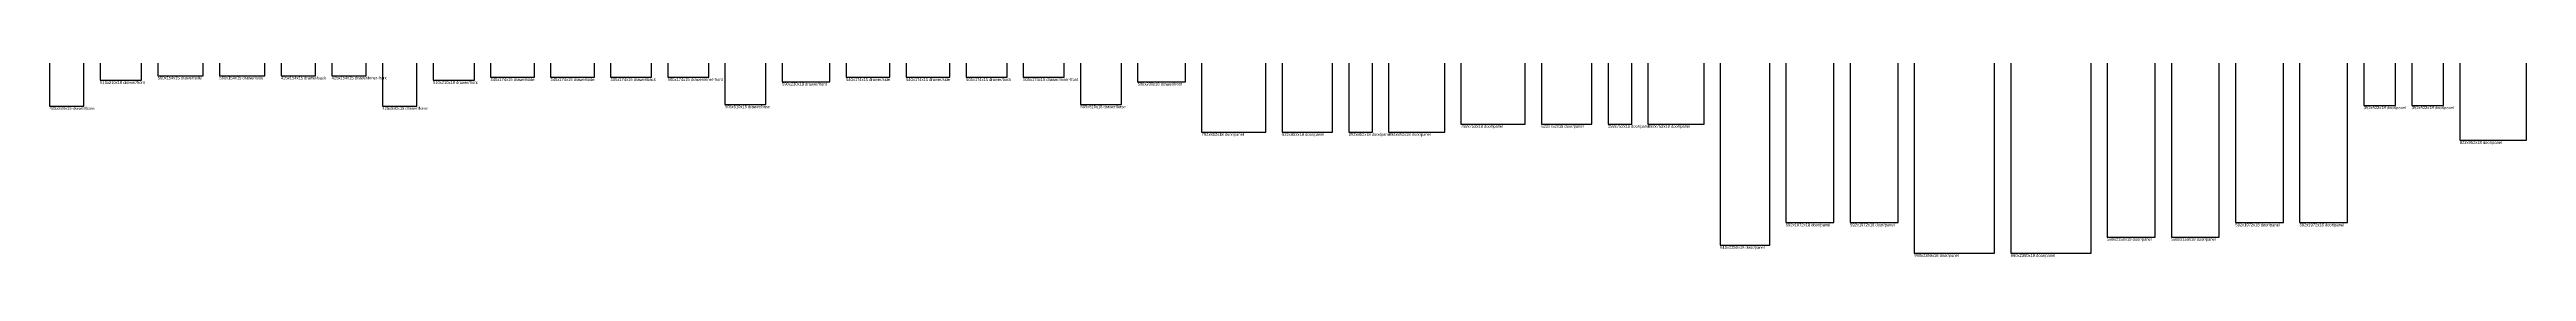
# Model space of a CAD drawing. Header units: millimetres. Extents: x 0 to 31630, y -6679 to 16403.
# Drawn here: x 0 to 30550, y -6679 to -4272 of the extents above; entities that cross this region are included whole.
import ezdxf

# ---------------------------------------------------------------- set-up
doc = ezdxf.new("R2010")
doc.units = ezdxf.units.MM
doc.layers.add('CUTSHEET', color=6, linetype='CONTINUOUS')
doc.layers.add('TEXT', color=4, linetype='CONTINUOUS')

msp = doc.modelspace()

# ---------------------------------------------------------------- linework, layer by layer
at = {"layer": 'CUTSHEET'}
for p, q in [((0, -4272), (0, -4802)), ((425, -4802), (425, -4272)), ((625, -4272), (625, -4482)), ((1135, -4482), (1135, -4272)), ((1335, -4272), (1335, -4426)), ((1895, -4426), (1895, -4272)), ((2095, -4272), (2095, -4426)), ((2655, -4426), (2655, -4272)), ((2855, -4272), (2855, -4426)), ((3280, -4426), (3280, -4272)), ((3480, -4272), (3480, -4426)), ((3905, -4426), (3905, -4272)), ((4105, -4272), (4105, -4802)), ((4530, -4802), (4530, -4272)), ((4730, -4272), (4730, -4482)), ((5240, -4482), (5240, -4272)), ((5440, -4272), (5440, -4446)), ((5980, -4446), (5980, -4272)), ((6180, -4272), (6180, -4446)), ((6720, -4446), (6720, -4272)), ((6920, -4272), (6920, -4446)), ((7425, -4446), (7425, -4272)), ((7625, -4272), (7625, -4446)), ((8130, -4446), (8130, -4272)), ((8330, -4272), (8330, -4782)), ((8835, -4782), (8835, -4272)), ((9035, -4272), (9035, -4502)), ((9625, -4502), (9625, -4272)), ((9825, -4272), (9825, -4446)), ((10365, -4446), (10365, -4272)), ((10565, -4272), (10565, -4446)), ((11105, -4446), (11105, -4272)), ((11305, -4272), (11305, -4446)), ((11810, -4446), (11810, -4272)), ((12010, -4272), (12010, -4446)), ((12515, -4446), (12515, -4272)), ((12715, -4272), (12715, -4782)), ((13220, -4782), (13220, -4272)), ((13420, -4272), (13420, -4502)), ((14010, -4502), (14010, -4272)), ((14210, -4272), (14210, -5124)), ((15002, -5124), (15002, -4272)), ((15202, -4272), (15202, -5124)), ((15824, -5124), (15824, -4272)), ((16024, -4272), (16024, -5124)), ((16316, -5124), (16316, -4272)), ((16516, -4272), (16516, -5124)), ((17208, -5124), (17208, -4272)), ((17408, -4272), (17408, -5024)), ((18200, -5024), (18200, -4272)), ((18400, -4272), (18400, -5024)), ((19022, -5024), (19022, -4272)), ((19222, -4272), (19222, -5024)), ((19514, -5024), (19514, -4272)), ((19714, -4272), (19714, -5024)), ((20406, -5024), (20406, -4272)), ((20606, -4272), (20606, -6522)), ((21216, -6522), (21216, -4272)), ((21416, -4272), (21416, -6244)), ((22008, -6244), (22008, -4272)), ((22208, -4272), (22208, -6244)), ((22800, -6244), (22800, -4272)), ((23000, -4272), (23000, -6622)), ((23990, -6622), (23990, -4272)), ((24190, -4272), (24190, -6622)), ((25180, -6622), (25180, -4272)), ((25380, -4272), (25380, -6422)), ((25970, -6422), (25970, -4272)), ((26170, -4272), (26170, -6422)), ((26760, -6422), (26760, -4272)), ((26960, -4272), (26960, -6244)), ((27552, -6244), (27552, -4272)), ((27752, -4272), (27752, -6244)), ((28344, -6244), (28344, -4272)), ((28544, -4272), (28544, -4794)), ((28936, -4794), (28936, -4272)), ((29136, -4272), (29136, -4794)), ((29528, -4794), (29528, -4272)), ((29728, -4272), (29728, -5224)), ((30550, -5224), (30550, -4272)), ((625, -4482), (1135, -4482)), ((1335, -4426), (1895, -4426)), ((2095, -4426), (2655, -4426)), ((2855, -4426), (3280, -4426)), ((3480, -4426), (3905, -4426)), ((4730, -4482), (5240, -4482)), ((5440, -4446), (5980, -4446)), ((6180, -4446), (6720, -4446)), ((6920, -4446), (7425, -4446)), ((7625, -4446), (8130, -4446)), ((9035, -4502), (9625, -4502)), ((9825, -4446), (10365, -4446)), ((10565, -4446), (11105, -4446)), ((11305, -4446), (11810, -4446)), ((12010, -4446), (12515, -4446)), ((13420, -4502), (14010, -4502)), ((0, -4802), (425, -4802)), ((4105, -4802), (4530, -4802)), ((8330, -4782), (8835, -4782)), ((12715, -4782), (13220, -4782)), ((28544, -4794), (28936, -4794)), ((29136, -4794), (29528, -4794)), ((14210, -5124), (15002, -5124)), ((15202, -5124), (15824, -5124)), ((16024, -5124), (16316, -5124)), ((16516, -5124), (17208, -5124)), ((17408, -5024), (18200, -5024)), ((18400, -5024), (19022, -5024)), ((19222, -5024), (19514, -5024)), ((19714, -5024), (20406, -5024)), ((29728, -5224), (30550, -5224)), ((21416, -6244), (22008, -6244)), ((22208, -6244), (22800, -6244)), ((26960, -6244), (27552, -6244)), ((27752, -6244), (28344, -6244)), ((20606, -6522), (21216, -6522)), ((23000, -6622), (23990, -6622)), ((24190, -6622), (25180, -6622)), ((25380, -6422), (25970, -6422)), ((26170, -6422), (26760, -6422))]:
    msp.add_line(p, q, dxfattribs=at)

# ---------------------------------------------------------------- texts
at = {"layer": 'TEXT'}
for s, p in [('510x210x18 drawer/front', (625, -4528)), ('560x154x15 drawer/side', (1335, -4472)), ('560x154x15 drawer/side', (2095, -4472)), ('425x154x15 drawer/back', (2855, -4472)), ('425x154x15 drawer/inner-front', (3480, -4472)), ('510x210x18 drawer/front', (4730, -4528)), ('540x174x15 drawer/side', (5440, -4492)), ('540x174x15 drawer/side', (6180, -4492)), ('505x174x15 drawer/back', (6920, -4492)), ('505x174x15 drawer/inner-front', (7625, -4492)), ('590x230x18 drawer/front', (9035, -4548)), ('540x174x15 drawer/side', (9825, -4492)), ('540x174x15 drawer/side', (10565, -4492)), ('505x174x15 drawer/back', (11305, -4492)), ('505x174x15 drawer/inner-front', (12010, -4492)), ('590x230x18 drawer/front', (13420, -4548)), ('425x530x15 drawer/base', (0, -4848)), ('425x530x15 drawer/base', (4105, -4848)), ('505x510x15 drawer/base', (8330, -4828)), ('505x510x15 drawer/base', (12715, -4828)), ('392x522x18 door/panel', (28544, -4840)), ('392x522x18 door/panel', (29136, -4840)), ('792x852x18 door/panel', (14210, -5170)), ('622x852x18 door/panel', (15202, -5170)), ('292x852x18 door/panel', (16024, -5170)), ('692x852x18 door/panel', (16516, -5170)), ('792x752x18 door/panel', (17408, -5070)), ('622x752x18 door/panel', (18400, -5070)), ('292x752x18 door/panel', (19222, -5070)), ('692x752x18 door/panel', (19714, -5070)), ('822x952x18 door/panel', (29728, -5270)), ('592x1972x18 door/panel', (21416, -6290)), ('592x1972x18 door/panel', (22208, -6290)), ('592x1972x18 door/panel', (26960, -6290)), ('592x1972x18 door/panel', (27752, -6290)), ('610x2250x18 door/panel', (20606, -6568)), ('990x2350x18 door/panel', (23000, -6668)), ('990x2350x18 door/panel', (24190, -6668)), ('590x2150x18 door/panel', (25380, -6468)), ('590x2150x18 door/panel', (26170, -6468))]:
    msp.add_text(s, height=36, dxfattribs=at).set_placement(p)

doc.saveas('drawing.dxf')
